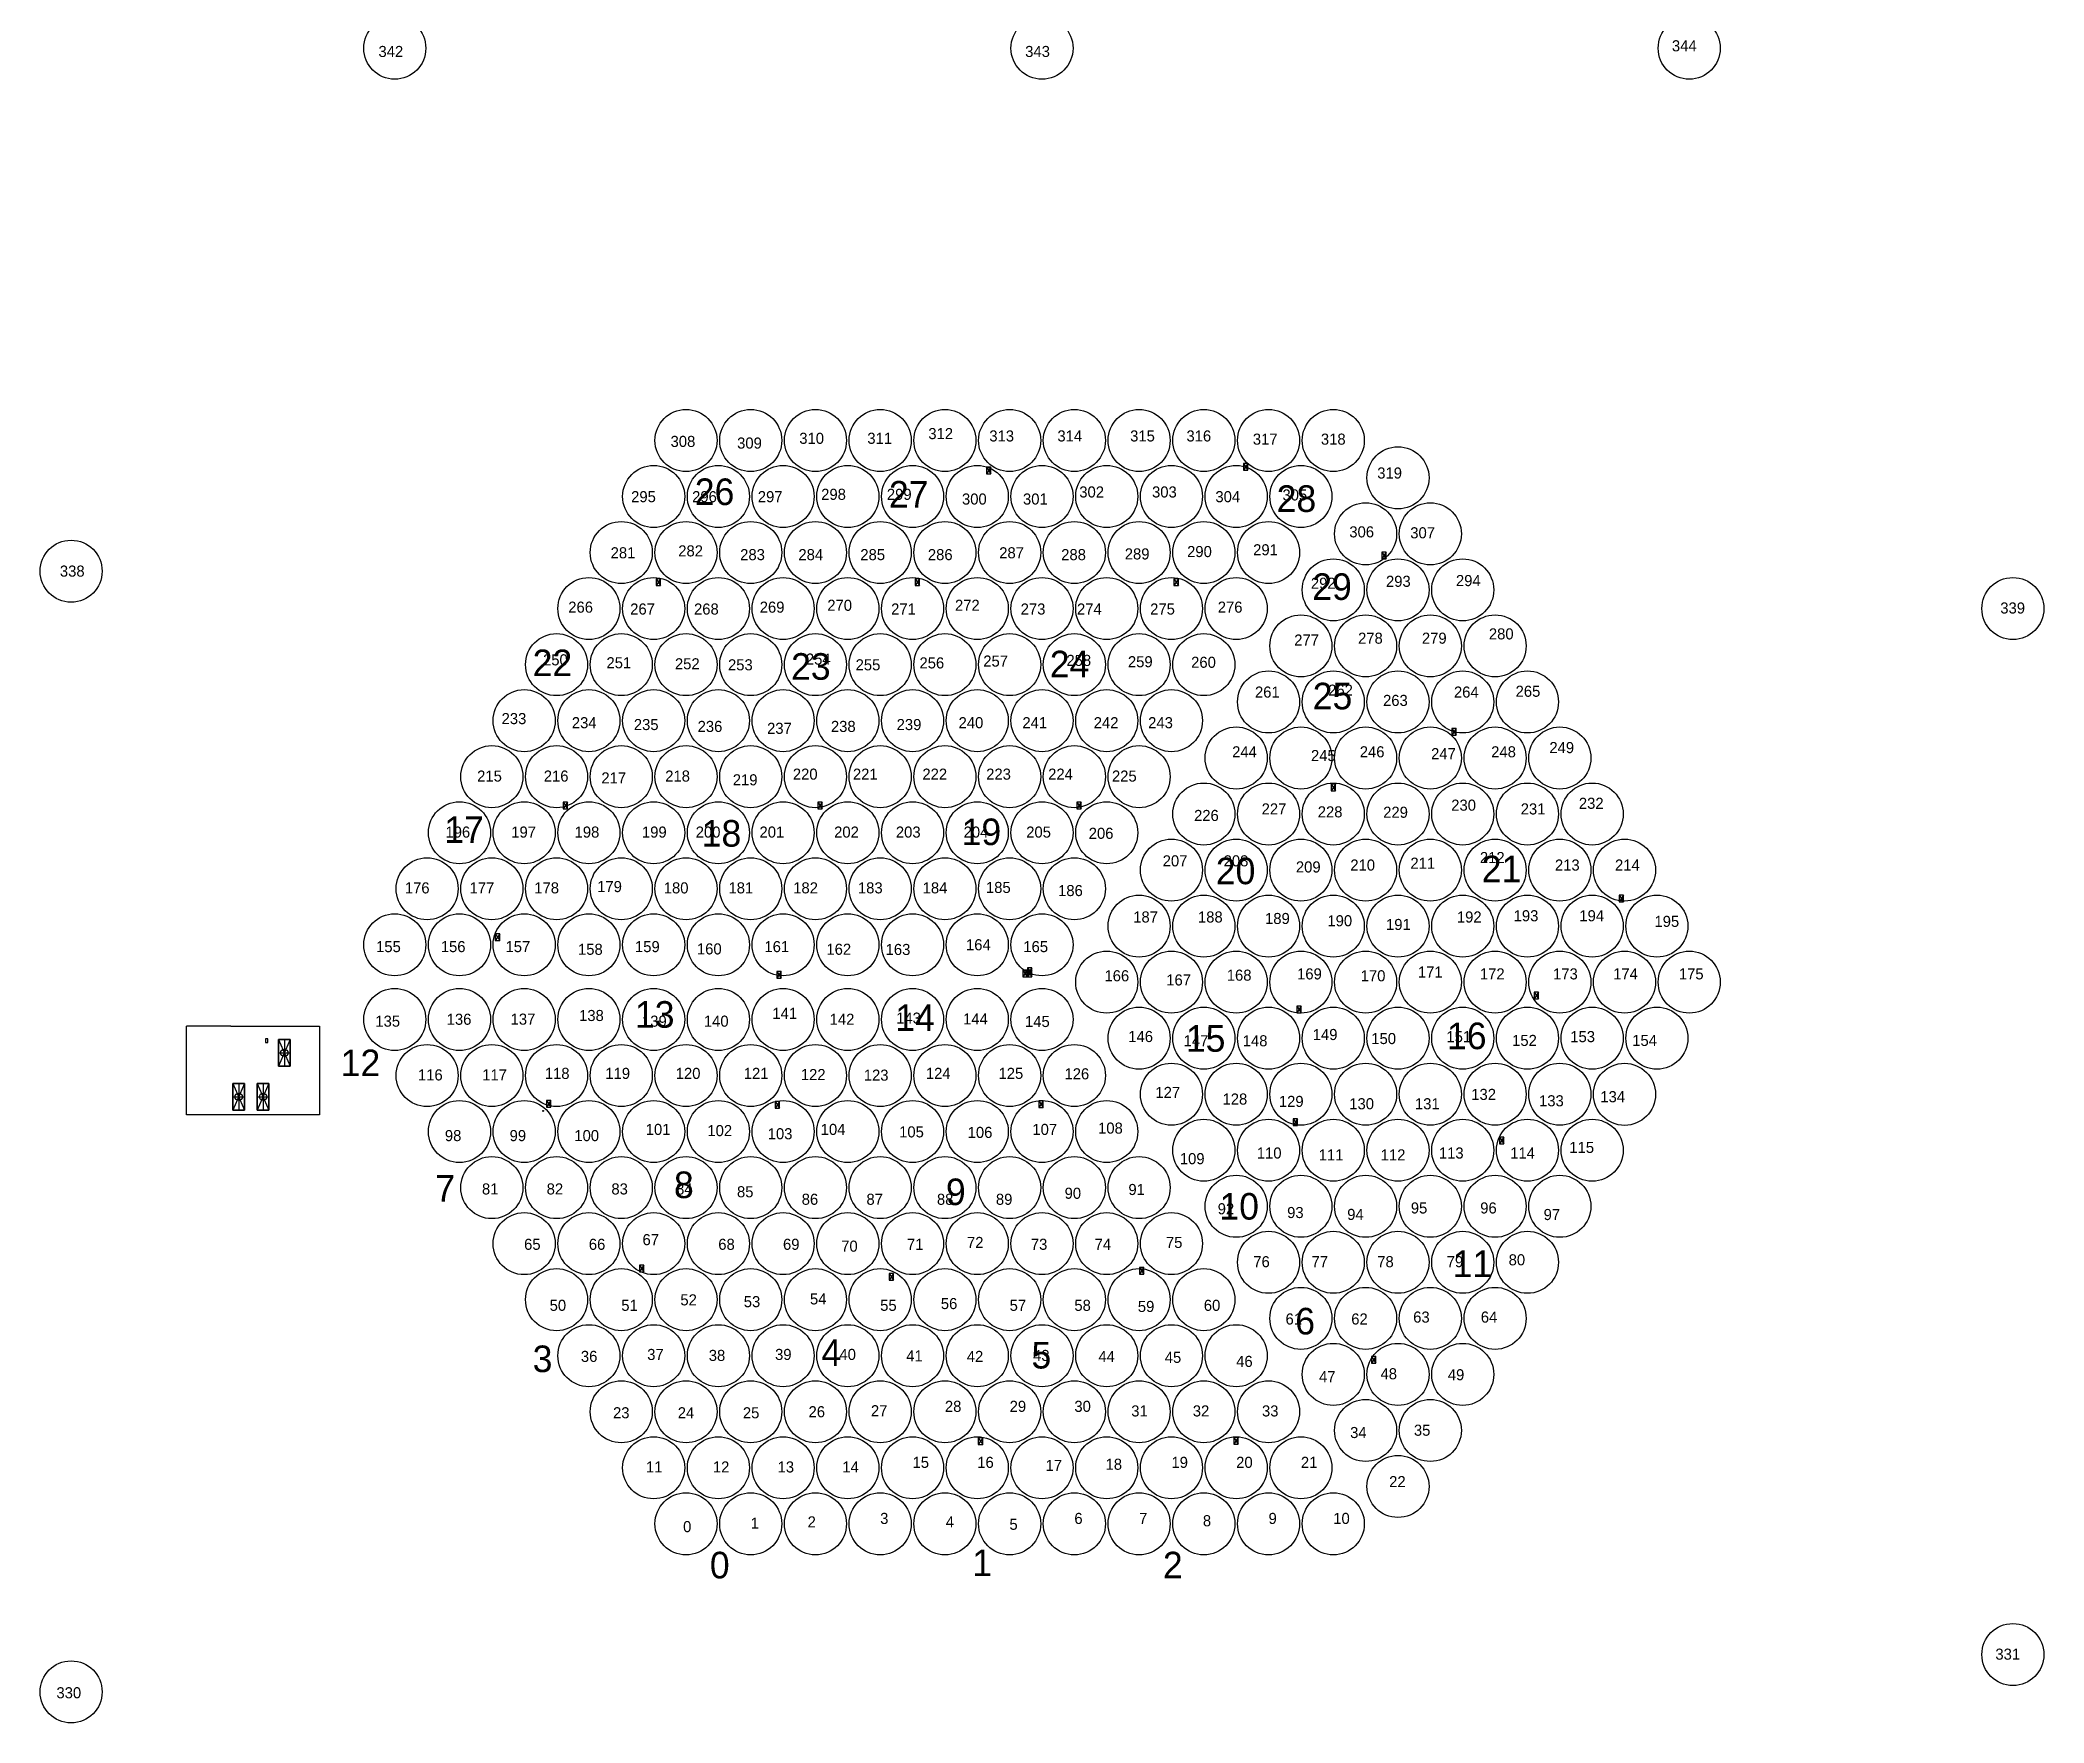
# Model space of a CAD drawing. Header units: millimetres. Extents: x 540537 to 541427, y 6600773 to 6601537.
# Drawn here: x 540755.9 to 541207.9, y 6601025.8 to 6601405.5 of the extents above; entities that cross this region are included whole.
import ezdxf

# ---------------------------------------------------------------- set-up
doc = ezdxf.new("R2010")
doc.units = ezdxf.units.MM
doc.layers.add('antNumbers', color=7, linetype='Continuous', transparency=0.6)
doc.layers.add('plinth', color=1, linetype='Continuous', transparency=0.4)
for name, color, linetype in [('ao_antennas_outriggers', 7, 'Continuous'), ('container', 6, 'Continuous'), ('n_zoneBlue', 5, 'Continuous'), ('n_zoneCyan', 4, 'Continuous'), ('n_zoneGreen', 3, 'Continuous'), ('n_zoneMagenta', 6, 'Continuous'), ('n_zoneRed', 1, 'Continuous')]:
    doc.layers.add(name, color=color, linetype=linetype)

msp = doc.modelspace()

# ---------------------------------------------------------------- texts
at = {"layer": 'antNumbers', "char_height": 2.5, "width": 16.5308, "attachment_point": 1}
for s, insert in [('{342}', (540832.23, 6601404.22)), ('{343}', (540978.11, 6601404.22)), ('{344}', (541123.99, 6601405.5)), ('{308}', (540898.12, 6601316.23)), ('{309}', (540913.13, 6601315.86)), ('{310}', (540927.15, 6601316.93)), ('{311}', (540942.5, 6601316.93)), ('{312}', (540956.26, 6601317.99)), ('{313}', (540970.02, 6601317.46)), ('{314}', (540985.37, 6601317.46)), ('{315}', (541001.78, 6601317.46)), ('{316}', (541014.48, 6601317.46)), ('{317}', (541029.46, 6601316.74)), ('{318}', (541044.81, 6601316.74)), ('{319}', (541057.52, 6601309.1)), ('{295}', (540889.22, 6601303.76)), ('{296}', (540902.98, 6601303.76)), ('{297}', (540917.8, 6601303.76)), ('{298}', (540932.09, 6601304.29)), ('{299}', (540946.91, 6601304.29)), ('{300}', (540963.85, 6601303.23)), ('{301}', (540977.61, 6601303.23)), ('{302}', (540990.31, 6601304.82)), ('{303}', (541006.72, 6601304.82)), ('{304}', (541021.01, 6601303.76)), ('{305}', (541036.14, 6601304.15)), ('{306}', (541051.22, 6601295.82)), ('{307}', (541064.97, 6601295.61)), ('{281}', (540884.6, 6601291.1)), ('{282}', (540899.85, 6601291.53)), ('{283}', (540913.82, 6601290.68)), ('{284}', (540926.95, 6601290.68)), ('{285}', (540940.92, 6601290.68)), ('{286}', (540956.16, 6601290.68)), ('{287}', (540972.25, 6601291.1)), ('{288}', (540986.23, 6601290.68)), ('{289}', (541000.57, 6601290.84)), ('{290}', (541014.63, 6601291.38)), ('{291}', (541029.53, 6601291.78)), ('{338}', (540760.37, 6601286.97)), ('{292}', (541042.55, 6601284.23)), ('{293}', (541059.49, 6601284.66)), ('{294}', (541075.27, 6601284.83)), ('{270}', (540933.47, 6601279.25)), ('{272}', (540962.27, 6601279.25)), ('{266}', (540875.04, 6601278.83)), ('{267}', (540889.01, 6601278.41)), ('{268}', (540903.41, 6601278.41)), ('{269}', (540918.23, 6601278.83)), ('{271}', (540947.87, 6601278.41)), ('{273}', (540977.09, 6601278.41)), ('{274}', (540989.79, 6601278.41)), ('{275}', (541006.3, 6601278.41)), ('{276}', (541021.55, 6601278.83)), ('{339}', (541198.06, 6601278.64)), ('{277}', (541038.79, 6601271.41)), ('{278}', (541053.19, 6601271.83)), ('{279}', (541067.59, 6601271.83)), ('{280}', (541082.7, 6601272.8)), ('{250}', (540869.35, 6601266.94)), ('{251}', (540883.66, 6601266.29)), ('{252}', (540899.1, 6601266.05)), ('{253}', (540911.07, 6601265.82)), ('{254}', (540928.64, 6601267.12)), ('{255}', (540939.86, 6601265.82)), ('{256}', (540954.26, 6601266.25)), ('{257}', (540968.65, 6601266.67)), ('{258}', (540987.41, 6601266.82)), ('{259}', (541001.28, 6601266.52)), ('{260}', (541015.54, 6601266.39)), ('{261}', (541029.94, 6601259.67)), ('{262}', (541046.45, 6601260.1)), ('{263}', (541058.83, 6601257.79)), ('{264}', (541074.82, 6601259.67)), ('{265}', (541088.73, 6601259.85)), ('{233}', (540860, 6601253.68)), ('{234}', (540875.85, 6601252.76)), ('{235}', (540889.83, 6601252.34)), ('{239}', (540949.11, 6601252.34)), ('{240}', (540963.08, 6601252.76)), ('{241}', (540977.48, 6601252.76)), ('{242}', (540993.57, 6601252.76)), ('{243}', (541005.85, 6601252.76)), ('{236}', (540904.22, 6601251.92)), ('{237}', (540919.89, 6601251.49)), ('{238}', (540934.29, 6601251.92)), ('{244}', (541024.79, 6601246.19)), ('{245}', (541042.57, 6601245.34)), ('{246}', (541053.58, 6601246.19)), ('{247}', (541069.67, 6601245.77)), ('{248}', (541083.22, 6601246.19)), ('{249}', (541096.34, 6601247.14)), ('{215}', (540854.49, 6601240.72)), ('{216}', (540869.52, 6601240.72)), ('{217}', (540882.51, 6601240.3)), ('{218}', (540896.91, 6601240.72)), ('{219}', (540912.15, 6601239.87)), ('{220}', (540925.7, 6601241.15)), ('{221}', (540939.25, 6601241.15)), ('{222}', (540954.92, 6601241.15)), ('{223}', (540969.31, 6601241.15)), ('{224}', (540983.29, 6601241.15)), ('{225}', (540997.68, 6601240.72)), ('{230}', (541074.21, 6601234.15)), ('{232}', (541103, 6601234.57)), ('{226}', (541016.2, 6601231.83)), ('{227}', (541031.44, 6601233.3)), ('{228}', (541044.1, 6601232.64)), ('{229}', (541058.86, 6601232.55)), ('{231}', (541089.88, 6601233.3)), ('{196}', (540847.34, 6601228.08)), ('{197}', (540862.18, 6601228.08)), ('{198}', (540876.47, 6601228.08)), ('{199}', (540891.66, 6601228.08)), ('{200}', (540903.79, 6601228.08)), ('{201}', (540918.18, 6601228.08)), ('{202}', (540935.01, 6601228.08)), ('{203}', (540948.94, 6601228.08)), ('{204}', (540964.22, 6601228.08)), ('{205}', (540978.34, 6601228.08)), ('{206}', (540992.44, 6601227.8)), ('{207}', (541009.12, 6601221.59)), ('{208}', (541022.87, 6601221.59)), ('{210}', (541051.45, 6601220.64)), ('{211}', (541065, 6601221.06)), ('{212}', (541080.67, 6601222.33)), ('{213}', (541097.6, 6601220.64)), ('{214}', (541111.15, 6601220.64)), ('{209}', (541039.17, 6601220.21)), ('{176}', (540838.18, 6601215.49)), ('{177}', (540852.78, 6601215.49)), ('{178}', (540867.38, 6601215.49)), ('{179}', (540881.56, 6601215.78)), ('{180}', (540896.58, 6601215.49)), ('{181}', (540911.18, 6601215.49)), ('{182}', (540925.78, 6601215.49)), ('{183}', (540940.38, 6601215.49)), ('{184}', (540954.98, 6601215.49)), ('{185}', (540969.26, 6601215.58)), ('{186}', (540985.53, 6601214.88)), ('{187}', (541002.48, 6601208.92)), ('{188}', (541017.08, 6601208.92)), ('{189}', (541032.21, 6601208.58)), ('{190}', (541046.28, 6601208.07)), ('{191}', (541059.5, 6601207.23)), ('{192}', (541075.48, 6601208.92)), ('{193}', (541088.29, 6601209.2)), ('{194}', (541103.11, 6601209.2)), ('{195}', (541120.05, 6601207.93)), ('{164}', (540964.76, 6601202.65)), ('{155}', (540831.69, 6601202.23)), ('{156}', (540846.29, 6601202.23)), ('{157}', (540860.89, 6601202.23)), ('{158}', (540877.24, 6601201.63)), ('{159}', (540890.09, 6601202.23)), ('{160}', (540904.07, 6601201.72)), ('{161}', (540919.29, 6601202.23)), ('{162}', (540933.27, 6601201.64)), ('{163}', (540946.63, 6601201.59)), ('{165}', (540977.69, 6601202.23)), ('{166}', (540995.99, 6601195.65)), ('{167}', (541009.93, 6601194.71)), ('{168}', (541023.58, 6601195.79)), ('{169}', (541039.44, 6601196.08)), ('{170}', (541053.79, 6601195.65)), ('{171}', (541066.69, 6601196.5)), ('{172}', (541080.67, 6601196.08)), ('{173}', (541097.18, 6601196.08)), ('{174}', (541110.73, 6601196.08)), ('{175}', (541125.55, 6601196.08)), ('{135}', (540831.53, 6601185.41)), ('{136}', (540847.62, 6601185.84)), ('{137}', (540862.04, 6601185.87)), ('{138}', (540877.48, 6601186.69)), ('{139}', (540891.67, 6601185.41)), ('{140}', (540905.63, 6601185.41)), ('{141}', (540921.07, 6601187.17)), ('{142}', (540934, 6601185.84)), ('{143}', (540949, 6601186.1)), ('{144}', (540964.1, 6601185.93)), ('{145}', (540978.07, 6601185.34)), ('{146}', (541001.36, 6601181.95)), ('{147}', (541013.84, 6601180.99)), ('{148}', (541027.18, 6601180.99)), ('{149}', (541042.97, 6601182.4)), ('{150}', (541056.18, 6601181.49)), ('{151}', (541073.12, 6601181.92)), ('{152}', (541087.94, 6601181.07)), ('{153}', (541101.06, 6601181.92)), ('{154}', (541115.04, 6601181.07)), ('{116}', (540841.14, 6601173.29)), ('{117}', (540855.63, 6601173.29)), ('{118}', (540869.75, 6601173.63)), ('{119}', (540883.4, 6601173.63)), ('{120}', (540899.28, 6601173.63)), ('{121}', (540914.63, 6601173.63)), ('{122}', (540927.5, 6601173.36)), ('{123}', (540941.7, 6601173.23)), ('{124}', (540955.7, 6601173.63)), ('{125}', (540972.09, 6601173.63)), ('{126}', (540986.97, 6601173.53)), ('{127}', (541007.48, 6601169.33)), ('{128}', (541022.62, 6601167.84)), ('{129}', (541035.33, 6601167.31)), ('{130}', (541051.21, 6601166.78)), ('{131}', (541066.03, 6601166.78)), ('{132}', (541078.73, 6601168.89)), ('{133}', (541094.02, 6601167.45)), ('{134}', (541107.84, 6601168.37)), ('{98}', (540847.21, 6601159.59)), ('{99}', (540861.81, 6601159.59)), ('{100}', (540876.41, 6601159.59)), ('{101}', (540892.51, 6601160.99)), ('{102}', (540906.42, 6601160.72)), ('{103}', (540920.03, 6601160.01)), ('{104}', (540931.98, 6601160.99)), ('{105}', (540949.67, 6601160.43)), ('{106}', (540965.13, 6601160.31)), ('{107}', (540979.73, 6601160.99)), ('{108}', (540994.55, 6601161.28)), ('{109}', (541012.99, 6601154.39)), ('{110}', (541030.35, 6601155.66)), ('{111}', (541044.32, 6601155.24)), ('{112}', (541058.3, 6601155.24)), ('{113}', (541071.42, 6601155.66)), ('{114}', (541087.51, 6601155.66)), ('{115}', (541100.85, 6601156.93)), ('{81}', (540855.57, 6601147.55)), ('{82}', (540870.17, 6601147.55)), ('{83}', (540884.77, 6601147.55)), ('{84}', (540899.37, 6601147.55)), ('{85}', (540913.1, 6601146.92)), ('{86}', (540927.7, 6601145.22)), ('{87}', (540942.3, 6601145.22)), ('{88}', (540958.2, 6601145.22)), ('{89}', (540971.5, 6601145.22)), ('{90}', (540987, 6601146.58)), ('{91}', (541001.39, 6601147.43)), ('{92}', (541021.53, 6601143.08)), ('{93}', (541037.19, 6601142.23)), ('{94}', (541050.74, 6601141.81)), ('{95}', (541065.09, 6601143.26)), ('{96}', (541080.75, 6601143.26)), ('{97}', (541095.05, 6601141.78)), ('{65}', (540865.08, 6601135.06)), ('{66}', (540879.68, 6601135.06)), ('{67}', (540891.79, 6601136.11)), ('{68}', (540908.88, 6601135.06)), ('{69}', (540923.48, 6601135.06)), ('{70}', (540936.61, 6601134.64)), ('{71}', (540951.43, 6601135.06)), ('{72}', (540964.98, 6601135.48)), ('{73}', (540979.38, 6601135.06)), ('{74}', (540993.77, 6601135.06)), ('{75}', (541009.86, 6601135.48)), ('{76}', (541029.57, 6601131.14)), ('{77}', (541042.7, 6601131.14)), ('{78}', (541057.52, 6601131.14)), ('{79}', (541073.19, 6601131.14)), ('{80}', (541087.16, 6601131.56)), ('{50}', (540870.84, 6601121.29)), ('{51}', (540887, 6601121.29)), ('{52}', (540900.33, 6601122.53)), ('{53}', (540914.63, 6601122.12)), ('{54}', (540929.56, 6601122.74)), ('{55}', (540945.4, 6601121.29)), ('{56}', (540959.08, 6601121.69)), ('{57}', (540974.6, 6601121.29)), ('{58}', (540989.2, 6601121.29)), ('{59}', (541003.52, 6601121.04)), ('{60}', (541018.4, 6601121.29)), ('{61}', (541036.84, 6601118.21)), ('{62}', (541051.66, 6601118.21)), ('{63}', (541065.63, 6601118.64)), ('{64}', (541080.88, 6601118.64)), ('{36}', (540877.89, 6601109.77)), ('{37}', (540892.85, 6601110.21)), ('{38}', (540906.73, 6601109.99)), ('{39}', (540921.69, 6601110.21)), ('{40}', (540936.21, 6601110.21)), ('{41}', (540951.27, 6601109.88)), ('{42}', (540964.93, 6601109.76)), ('{43}', (540979.89, 6601109.98)), ('{44}', (540994.63, 6601109.76)), ('{45}', (541009.59, 6601109.55)), ('{46}', (541025.7, 6601108.64)), ('{47}', (541044.39, 6601105.2)), ('{48}', (541058.26, 6601105.85)), ('{49}', (541073.44, 6601105.63)), ('{28}', (540960, 6601098.5)), ('{29}', (540974.6, 6601098.5)), ('{30}', (540989.2, 6601098.5)), ('{23}', (540885.14, 6601097.05)), ('{24}', (540899.74, 6601097.05)), ('{25}', (540914.43, 6601097.05)), ('{26}', (540929.24, 6601097.28)), ('{27}', (540943.31, 6601097.51)), ('{31}', (541002.03, 6601097.46)), ('{32}', (541015.91, 6601097.46)), ('{33}', (541031.52, 6601097.46)), ('{34}', (541051.4, 6601092.59)), ('{35}', (541065.79, 6601093.11)), ('{12}', (540907.66, 6601084.82)), ('{13}', (540922.26, 6601084.82)), ('{15}', (540952.7, 6601085.86)), ('{16}', (540967.3, 6601085.86)), ('{17}', (540982.69, 6601085.16)), ('{18}', (540996.24, 6601085.43)), ('{19}', (541011.1, 6601085.86)), ('{20}', (541025.7, 6601085.86)), ('{21}', (541040.3, 6601085.86)), ('{11}', (540892.56, 6601084.82)), ('{14}', (540936.86, 6601084.82)), ('{22}', (541060.21, 6601081.51)), ('{0}', (540900.95, 6601071.36)), ('{1}', (540916.2, 6601072.15)), ('{2}', (540929.03, 6601072.42)), ('{3}', (540945.4, 6601073.21)), ('{4}', (540960.19, 6601072.42)), ('{5}', (540974.56, 6601071.88)), ('{6}', (540989.2, 6601073.21)), ('{7}', (541003.8, 6601073.21)), ('{8}', (541018.19, 6601072.69)), ('{9}', (541033, 6601073.21)), ('{10}', (541047.6, 6601073.21)), ('{331}', (541196.95, 6601042.58)), ('{330}', (540759.59, 6601033.87))]:
    msp.add_mtext(s, dxfattribs=dict(at, insert=insert))
at = {"layer": 'n_zoneBlue', "char_height": 6, "width": 8, "attachment_point": 1}
for s, insert in [('{18}', (540905.14, 6601229.54)), ('{20}', (541021.11, 6601221.06)), ('{8}', (540898.88, 6601150.23)), ('{10}', (541021.92, 6601145.38))]:
    msp.add_mtext(s, dxfattribs=dict(at, insert=insert))
at = {"layer": 'n_zoneCyan', "char_height": 6, "width": 8, "attachment_point": 1}
for s, insert in [('{28}', (541034.83, 6601305.07)), ('{17}', (540847.08, 6601230.37)), ('{19}', (540963.78, 6601229.89)), ('{21}', (541081.09, 6601221.51)), ('{7}', (540845.05, 6601149.42)), ('{9}', (540960.23, 6601148.65)), ('{11}', (541074.53, 6601132.42)), ('{0}', (540906.98, 6601064.43)), ('{2}', (541009.17, 6601064.43))]:
    msp.add_mtext(s, dxfattribs=dict(at, insert=insert))
at = {"layer": 'n_zoneGreen', "char_height": 6, "width": 8, "attachment_point": 1}
for s, insert in [('{27}', (540947.37, 6601306.05)), ('{29}', (541042.86, 6601285.21)), ('{22}', (540867.01, 6601268.01)), ('{14}', (540948.8, 6601187.93)), ('{16}', (541073.25, 6601183.84)), ('{12}', (540823.71, 6601177.75)), ('{3}', (540867.01, 6601110.97)), ('{1}', (540966.17, 6601064.94))]:
    msp.add_mtext(s, dxfattribs=dict(at, insert=insert))
at = {"layer": 'n_zoneMagenta', "char_height": 6, "width": 8, "attachment_point": 1}
for s, insert in [('{23}', (540925.29, 6601267.2)), ('{25}', (541042.96, 6601260.52)), ('{4}', (540932.16, 6601112.38))]:
    msp.add_mtext(s, dxfattribs=dict(at, insert=insert))
at = {"layer": 'n_zoneMagenta', "color": 6, "insert": (541039.02, 6601119.47), "char_height": 6, "width": 8, "attachment_point": 1}
msp.add_mtext('{6}', dxfattribs=at)
at = {"layer": 'n_zoneRed', "char_height": 6, "width": 8, "attachment_point": 1}
for s, insert in [('{26}', (540903.58, 6601306.62)), ('{24}', (540983.65, 6601267.74)), ('{13}', (540890.08, 6601188.68)), ('{15}', (541014.35, 6601183.26)), ('{5}', (540979.52, 6601111.78))]:
    msp.add_mtext(s, dxfattribs=dict(at, insert=insert))

# ---------------------------------------------------------------- blocks, each defined once
blk = doc.blocks.new('containerWithSites')
at = {"layer": 'container'}
for p, q in [((547161.12, 6600642.03), (547163.72, 6600642.03)), ((547162.42, 6600645.03), (547162.42, 6600639.03))]:
    blk.add_line(p, q, dxfattribs=at)
blk.add_lwpolyline([(547163.72, 6600639.03), (547163.72, 6600645.03), (547161.12, 6600645.03), (547161.12, 6600639.03)], close=True, dxfattribs=at)
blk.add_circle((547162.42, 6600642.03), 0.822, dxfattribs=at)

# ---------------------------------------------------------------- linework, layer by layer
at = {"layer": 'ao_antennas_outriggers'}
for centre in [(540835.9, 6601403.7), (540981.9, 6601403.7), (541127.9, 6601403.7), (540762.9, 6601285.69), (541200.9, 6601277.26), (541200.9, 6601041.24), (540762.9, 6601032.81)]:
    msp.add_circle(centre, 7, dxfattribs=at)
at = {"layer": 'container'}
for p, q in [((540798.9, 6601183), (540788.9, 6601183)), ((540788.9, 6601163), (540788.9, 6601183)), ((540807.3, 6601180.14), (540806.77, 6601180.15)), ((540806.77, 6601180.15), (540806.77, 6601179.34)), ((540807.3, 6601179.34), (540807.3, 6601180.14)), ((540812.3, 6601180), (540809.7, 6601174)), ((540809.7, 6601180), (540812.3, 6601174)), ((540806.77, 6601179.34), (540807.3, 6601179.34)), ((540798.9, 6601163), (540788.9, 6601163))]:
    msp.add_line(p, q, dxfattribs=at)
at = {"layer": 'container', "color": 5}
for p, q in [((540802, 6601170.1), (540799.4, 6601164.1)), ((540799.4, 6601170.1), (540802, 6601164.1)), ((540807.5, 6601170.1), (540804.9, 6601164.1)), ((540804.9, 6601170.1), (540807.5, 6601164.1))]:
    msp.add_line(p, q, dxfattribs=at)
at = {"layer": 'container'}
msp.add_lwpolyline([(540798.9, 6601183), (540818.9, 6601183), (540818.9, 6601163), (540798.9, 6601163)], dxfattribs=at)
msp.add_lwpolyline([(540809.7, 6601174), (540809.7, 6601180), (540812.3, 6601180), (540812.3, 6601174)], close=True, dxfattribs=at)
at = {"layer": 'container', "color": 5}
for points in [[(540799.4, 6601164.1), (540799.4, 6601170.1), (540802, 6601170.1), (540802, 6601164.1)], [(540804.9, 6601164.1), (540804.9, 6601170.1), (540807.5, 6601170.1), (540807.5, 6601164.1)]]:
    msp.add_lwpolyline(points, close=True, dxfattribs=at)
at = {"layer": 'n_zoneBlue'}
for centre, radius in [((541033, 6601256.19), 7), ((540908.9, 6601251.97), 7), ((540923.5, 6601251.97), 7), ((540938.1, 6601251.97), 7), ((540952.7, 6601251.97), 7), ((541025.7, 6601243.54), 7), ((541040.3, 6601243.54), 7), ((541054.9, 6601243.54), 7), ((541069.5, 6601243.54), 7), ((540916.2, 6601239.33), 7), ((540930.8, 6601239.33), 7), ((540945.4, 6601239.33), 7), ((540960, 6601239.33), 7), ((541033, 6601230.9), 7), ((541047.6, 6601230.9), 7), ((541062.2, 6601230.9), 7), ((540908.9, 6601226.68), 7), ((540923.5, 6601226.68), 7), ((540938.1, 6601226.68), 7), ((540952.7, 6601226.68), 7), ((541025.7, 6601218.25), 7), ((541040.3, 6601218.25), 7), ((541054.9, 6601218.25), 7), ((541069.5, 6601218.25), 7), ((540901.6, 6601171.89), 7), ((540916.2, 6601171.89), 7), ((540930.8, 6601171.89), 7), ((540945.4, 6601171.89), 7), ((541011.1, 6601167.68), 7), ((541025.7, 6601167.68), 7), ((541040.3, 6601167.68), 7), ((541054.9, 6601167.68), 7), ((540894.3, 6601159.25), 7), ((540908.9, 6601159.25), 7), ((540923.5, 6601159.25), 7), ((540938.1, 6601159.25), 7), ((540869.35, 6601163.91), 0.1), ((541018.4, 6601155.03), 7), ((541033, 6601155.03), 7), ((541047.6, 6601155.03), 7), ((541062.2, 6601155.03), 7), ((540901.6, 6601146.6), 7), ((540916.2, 6601146.6), 7), ((540930.8, 6601146.6), 7), ((540945.4, 6601146.6), 7), ((541025.7, 6601142.39), 7), ((541040.3, 6601142.39), 7), ((541054.9, 6601142.39), 7)]:
    msp.add_circle(centre, radius, dxfattribs=at)
at = {"layer": 'n_zoneCyan'}
for centre in [(541003.8, 6601315.19), (541018.4, 6601315.19), (541033, 6601315.19), (541047.6, 6601315.19), (541025.7, 6601302.55), (541040.3, 6601302.55), (540865.1, 6601251.97), (540879.7, 6601251.97), (540894.3, 6601251.97), (540967.3, 6601251.97), (540981.9, 6601251.97), (540996.5, 6601251.97), (541011.1, 6601251.97), (540857.8, 6601239.33), (540872.4, 6601239.33), (540887, 6601239.33), (540901.6, 6601239.33), (540974.6, 6601239.33), (540989.2, 6601239.33), (541003.8, 6601239.33), (541018.4, 6601230.9), (541091.4, 6601230.9), (541106, 6601230.9), (540850.5, 6601226.68), (540865.1, 6601226.68), (540879.7, 6601226.68), (540894.3, 6601226.68), (540967.3, 6601226.68), (540981.9, 6601226.68), (540996.5, 6601226.68), (541011.1, 6601218.25), (541084.1, 6601218.25), (541113.3, 6601218.25), (541120.6, 6601205.61), (541127.9, 6601192.97), (540865.1, 6601184.54), (540879.7, 6601184.54), (540843.2, 6601171.89), (540857.8, 6601171.89), (540872.4, 6601171.89), (540887, 6601171.89), (540960, 6601171.89), (540974.6, 6601171.89), (540989.2, 6601171.89), (541069.5, 6601167.68), (541084.1, 6601167.68), (541098.7, 6601167.68), (541113.3, 6601167.65), (540850.5, 6601159.25), (540865.1, 6601159.25), (540879.7, 6601159.25), (540952.7, 6601159.25), (540967.3, 6601159.25), (540981.9, 6601159.25), (540996.5, 6601159.25), (541076.8, 6601155.03), (541091.4, 6601155.03), (541106, 6601155.03), (540857.8, 6601146.6), (540872.4, 6601146.6), (540887, 6601146.6), (540960, 6601146.6), (540974.6, 6601146.6), (540989.2, 6601146.6), (541003.8, 6601146.6), (541069.5, 6601142.39), (541084.1, 6601142.39), (541098.7, 6601142.39), (541076.8, 6601129.75), (541091.4, 6601129.75), (540923.5, 6601108.67), (540887, 6601096.03), (540901.6, 6601096.03), (540916.2, 6601096.03), (540930.8, 6601096.03), (541003.8, 6601096.03), (541018.4, 6601096.03), (541033, 6601096.03), (540894.3, 6601083.38), (540908.9, 6601083.38), (540923.5, 6601083.38), (540938.1, 6601083.38), (541011.1, 6601083.38), (541025.7, 6601083.38), (541040.3, 6601083.38), (540901.6, 6601070.74), (540916.2, 6601070.74), (540930.8, 6601070.74), (541003.8, 6601070.74), (541018.4, 6601070.74), (541033, 6601070.74), (541047.6, 6601070.74)]:
    msp.add_circle(centre, 7, dxfattribs=at)
at = {"layer": 'n_zoneGreen'}
for centre in [(540945.4, 6601315.19), (540960, 6601315.19), (540974.6, 6601315.19), (540989.2, 6601315.19), (541062.2, 6601306.76), (540894.3, 6601302.55), (540952.7, 6601302.55), (540967.3, 6601302.55), (540981.9, 6601302.55), (541054.9, 6601294.12), (541069.5, 6601294.12), (540887, 6601289.9), (540901.6, 6601289.9), (540916.2, 6601289.9), (541047.6, 6601281.47), (541062.2, 6601281.47), (541076.8, 6601281.47), (540879.7, 6601277.26), (540894.3, 6601277.26), (540908.9, 6601277.26), (540923.5, 6601277.26), (541040.3, 6601268.83), (540872.4, 6601264.61), (540887, 6601264.61), (540901.6, 6601264.61), (540916.2, 6601264.61), (541098.7, 6601218.25), (540843.2, 6601214.04), (540857.8, 6601214.04), (540872.4, 6601214.04), (540887, 6601214.04), (540960, 6601214.04), (540974.6, 6601214.04), (540989.2, 6601214.04), (541003.8, 6601205.61), (541076.8, 6601205.61), (541091.4, 6601205.61), (541106, 6601205.61), (540835.9, 6601201.4), (540850.5, 6601201.4), (540865.1, 6601201.4), (540879.7, 6601201.4), (540952.7, 6601201.4), (540967.3, 6601201.4), (540981.9, 6601201.4), (540996.5, 6601192.97), (541069.5, 6601192.97), (541084.1, 6601192.97), (541098.7, 6601192.97), (541113.3, 6601192.97), (540835.9, 6601184.54), (540850.5, 6601184.54), (540952.7, 6601184.54), (540967.3, 6601184.54), (540981.9, 6601184.54), (541003.8, 6601180.32), (541076.8, 6601180.32), (541091.4, 6601180.32), (541106, 6601180.32), (541120.6, 6601180.32), (540865.1, 6601133.96), (540879.7, 6601133.96), (540894.3, 6601133.96), (540908.9, 6601133.96), (540872.4, 6601121.32), (540887, 6601121.32), (540901.6, 6601121.32), (540916.2, 6601121.32), (540879.7, 6601108.67), (540894.3, 6601108.67), (540908.9, 6601108.67), (540945.4, 6601096.03), (540960, 6601096.03), (540974.6, 6601096.03), (540989.2, 6601096.03), (540952.7, 6601083.38), (540967.3, 6601083.38), (540981.9, 6601083.38), (540996.5, 6601083.38), (540945.4, 6601070.74), (540960, 6601070.74), (540974.6, 6601070.74), (540989.2, 6601070.74)]:
    msp.add_circle(centre, 7, dxfattribs=at)
at = {"layer": 'n_zoneMagenta'}
for centre in [(540930.8, 6601289.9), (540945.4, 6601289.9), (540960, 6601289.9), (540974.6, 6601289.9), (540938.1, 6601277.26), (540952.7, 6601277.26), (540967.3, 6601277.26), (540981.9, 6601277.26), (541054.9, 6601268.83), (541069.5, 6601268.83), (541084.1, 6601268.83), (540930.8, 6601264.61), (540945.4, 6601264.61), (540960, 6601264.61), (540974.6, 6601264.61), (541047.6, 6601256.19), (541062.2, 6601256.19), (541076.8, 6601256.19), (541091.4, 6601256.19), (541084.1, 6601243.54), (541098.7, 6601243.54), (541076.8, 6601230.9), (540923.5, 6601133.96), (540938.1, 6601133.96), (540952.7, 6601133.96), (540967.3, 6601133.96), (541047.6, 6601129.75), (541062.2, 6601129.75), (540930.8, 6601121.32), (540945.4, 6601121.32), (540960, 6601121.32), (540974.6, 6601121.32), (541040.3, 6601117.1), (541054.9, 6601117.1), (541069.5, 6601117.1), (541084.1, 6601117.1), (540938.1, 6601108.67), (540952.7, 6601108.67), (540967.3, 6601108.67), (541047.6, 6601104.46), (541062.2, 6601104.46), (541076.8, 6601104.46), (541054.9, 6601091.81), (541069.5, 6601091.81), (541062.2, 6601079.17)]:
    msp.add_circle(centre, 7, dxfattribs=at)
at = {"layer": 'n_zoneRed'}
for centre in [(540901.6, 6601315.19), (540916.2, 6601315.19), (540930.8, 6601315.19), (540908.9, 6601302.55), (540923.5, 6601302.55), (540938.1, 6601302.55), (540996.5, 6601302.55), (541011.1, 6601302.55), (540989.2, 6601289.9), (541003.8, 6601289.9), (541018.4, 6601289.9), (541033, 6601289.9), (540996.5, 6601277.26), (541011.1, 6601277.26), (541025.7, 6601277.26), (540989.2, 6601264.61), (541003.8, 6601264.61), (541018.4, 6601264.61), (540901.6, 6601214.04), (540916.2, 6601214.04), (540930.8, 6601214.04), (540945.4, 6601214.04), (541018.4, 6601205.61), (541033, 6601205.61), (541047.6, 6601205.61), (541062.2, 6601205.61), (540894.3, 6601201.4), (540908.9, 6601201.4), (540923.5, 6601201.4), (540938.1, 6601201.4), (541011.1, 6601192.97), (541025.7, 6601192.97), (541040.3, 6601192.97), (541054.9, 6601192.97), (540894.3, 6601184.54), (540908.9, 6601184.54), (540923.5, 6601184.54), (540938.1, 6601184.54), (541018.4, 6601180.32), (541033, 6601180.32), (541047.6, 6601180.32), (541062.2, 6601180.32), (540981.9, 6601133.96), (540996.5, 6601133.96), (541011.1, 6601133.96), (541033, 6601129.75), (540989.2, 6601121.32), (541003.8, 6601121.32), (541018.4, 6601121.32), (540981.9, 6601108.67), (540996.5, 6601108.67), (541011.1, 6601108.67), (541025.7, 6601108.67)]:
    msp.add_circle(centre, 7, dxfattribs=at)
at = {"layer": 'plinth'}
for p, q in [((540969.38, 6601309.16), (540969.38, 6601307.66)), ((540970.38, 6601309.16), (540969.38, 6601309.16)), ((540969.38, 6601309.16), (540970.38, 6601307.66)), ((540970.38, 6601309.16), (540969.38, 6601307.66)), ((540969.38, 6601307.66), (540970.38, 6601307.66)), ((540970.38, 6601307.66), (540970.38, 6601309.16)), ((541027.36, 6601309.96), (541027.36, 6601308.46)), ((541028.36, 6601309.96), (541027.36, 6601309.96)), ((541027.36, 6601309.96), (541028.36, 6601308.46)), ((541028.36, 6601309.96), (541027.36, 6601308.46)), ((541027.36, 6601308.46), (541028.36, 6601308.46)), ((541028.36, 6601308.46), (541028.36, 6601309.96)), ((541058.55, 6601289.96), (541058.55, 6601288.46)), ((541059.55, 6601289.96), (541058.55, 6601289.96)), ((541058.55, 6601289.96), (541059.55, 6601288.46)), ((541059.55, 6601289.96), (541058.55, 6601288.46)), ((541058.55, 6601288.46), (541059.55, 6601288.46)), ((541059.55, 6601288.46), (541059.55, 6601289.96)), ((540894.87, 6601283.98), (540894.87, 6601282.48)), ((540895.87, 6601283.98), (540894.87, 6601283.98)), ((540894.87, 6601283.98), (540895.87, 6601282.48)), ((540895.87, 6601283.98), (540894.87, 6601282.48)), ((540895.87, 6601282.48), (540895.87, 6601283.98)), ((540953.27, 6601283.98), (540953.27, 6601282.48)), ((540954.27, 6601283.98), (540953.27, 6601283.98)), ((540953.27, 6601283.98), (540954.27, 6601282.48)), ((540954.27, 6601283.98), (540953.27, 6601282.48)), ((540954.27, 6601282.48), (540954.27, 6601283.98)), ((541011.67, 6601283.98), (541011.67, 6601282.48)), ((541012.67, 6601283.98), (541011.67, 6601283.98)), ((541011.67, 6601283.98), (541012.67, 6601282.48)), ((541012.67, 6601283.98), (541011.67, 6601282.48)), ((541012.67, 6601282.48), (541012.67, 6601283.98)), ((540894.87, 6601282.48), (540895.87, 6601282.48)), ((540953.27, 6601282.48), (540954.27, 6601282.48)), ((541011.67, 6601282.48), (541012.67, 6601282.48)), ((541074.34, 6601250.22), (541074.34, 6601248.72)), ((541075.34, 6601250.22), (541074.34, 6601250.22)), ((541074.34, 6601250.22), (541075.34, 6601248.72)), ((541075.34, 6601250.22), (541074.34, 6601248.72)), ((541074.34, 6601248.72), (541075.34, 6601248.72)), ((541075.34, 6601248.72), (541075.34, 6601250.22)), ((541047.1, 6601237.64), (541047.1, 6601236.14)), ((541048.1, 6601237.64), (541047.1, 6601237.64)), ((541047.1, 6601237.64), (541048.1, 6601236.14)), ((541048.1, 6601237.64), (541047.1, 6601236.14)), ((541047.1, 6601236.14), (541048.1, 6601236.14)), ((541048.1, 6601236.14), (541048.1, 6601237.64)), ((540873.89, 6601233.6), (540873.89, 6601232.1)), ((540874.89, 6601233.6), (540873.89, 6601233.6)), ((540873.89, 6601233.6), (540874.89, 6601232.1)), ((540874.89, 6601233.6), (540873.89, 6601232.1)), ((540873.89, 6601232.1), (540874.89, 6601232.1)), ((540874.89, 6601232.1), (540874.89, 6601233.6)), ((540931.34, 6601233.59), (540931.34, 6601232.09)), ((540932.34, 6601233.59), (540931.34, 6601233.59)), ((540931.34, 6601233.59), (540932.34, 6601232.09)), ((540932.34, 6601233.59), (540931.34, 6601232.09)), ((540931.34, 6601232.09), (540932.34, 6601232.09)), ((540932.34, 6601232.09), (540932.34, 6601233.59)), ((540989.74, 6601233.59), (540989.74, 6601232.09)), ((540990.74, 6601233.59), (540989.74, 6601233.59)), ((540989.74, 6601233.59), (540990.74, 6601232.09)), ((540990.74, 6601233.59), (540989.74, 6601232.09)), ((540989.74, 6601232.09), (540990.74, 6601232.09)), ((540990.74, 6601232.09), (540990.74, 6601233.59)), ((541112.08, 6601212.58), (541112.08, 6601211.08)), ((541113.08, 6601212.58), (541112.08, 6601212.58)), ((541112.08, 6601212.58), (541113.08, 6601211.08)), ((541113.08, 6601212.58), (541112.08, 6601211.08)), ((541113.08, 6601211.08), (541113.08, 6601212.58)), ((541112.08, 6601211.08), (541113.08, 6601211.08)), ((540858.59, 6601203.85), (540858.59, 6601202.35)), ((540859.59, 6601203.85), (540858.59, 6601203.85)), ((540858.59, 6601203.85), (540859.59, 6601202.35)), ((540859.59, 6601203.85), (540858.59, 6601202.35)), ((540859.59, 6601202.35), (540859.59, 6601203.85)), ((540858.59, 6601202.35), (540859.59, 6601202.35)), ((540922.07, 6601195.33), (540922.07, 6601193.83)), ((540923.07, 6601195.33), (540922.07, 6601195.33)), ((540922.07, 6601195.33), (540923.07, 6601193.83)), ((540923.07, 6601195.33), (540922.07, 6601193.83)), ((540922.07, 6601193.83), (540923.07, 6601193.83)), ((540923.07, 6601193.83), (540923.07, 6601195.33)), ((540977.54, 6601195.68), (540977.54, 6601194.18)), ((540978.54, 6601195.68), (540977.54, 6601195.68)), ((540977.54, 6601195.68), (540978.54, 6601194.18)), ((540978.54, 6601195.68), (540977.54, 6601194.18)), ((540977.54, 6601194.18), (540978.54, 6601194.18)), ((540978.54, 6601194.18), (540978.54, 6601195.68)), ((541092.93, 6601190.67), (541092.93, 6601189.17)), ((541093.93, 6601190.67), (541092.93, 6601190.67)), ((541092.93, 6601190.67), (541093.93, 6601189.17)), ((541093.93, 6601190.67), (541092.93, 6601189.17)), ((541092.93, 6601189.17), (541093.93, 6601189.17)), ((541093.93, 6601189.17), (541093.93, 6601190.67)), ((541039.35, 6601187.55), (541039.35, 6601186.05)), ((541040.35, 6601187.55), (541039.35, 6601187.55)), ((541039.35, 6601187.55), (541040.35, 6601186.05)), ((541040.35, 6601187.55), (541039.35, 6601186.05)), ((541039.35, 6601186.05), (541040.35, 6601186.05)), ((541040.35, 6601186.05), (541040.35, 6601187.55)), ((540870.14, 6601166.23), (540870.14, 6601164.73)), ((540871.14, 6601166.23), (540870.14, 6601166.23)), ((540870.14, 6601166.23), (540871.14, 6601164.73)), ((540871.14, 6601166.23), (540870.14, 6601164.73)), ((540871.14, 6601164.73), (540871.14, 6601166.23)), ((540870.14, 6601164.73), (540871.14, 6601164.73)), ((540921.71, 6601166.05), (540921.71, 6601164.55)), ((540922.71, 6601166.05), (540921.71, 6601166.05)), ((540921.71, 6601166.05), (540922.71, 6601164.55)), ((540922.71, 6601166.05), (540921.71, 6601164.55)), ((540921.71, 6601164.55), (540922.71, 6601164.55)), ((540922.71, 6601164.55), (540922.71, 6601166.05)), ((540981.17, 6601166.17), (540981.17, 6601164.67)), ((540982.17, 6601166.17), (540981.17, 6601166.17)), ((540981.17, 6601166.17), (540982.17, 6601164.67)), ((540982.17, 6601166.17), (540981.17, 6601164.67)), ((540981.17, 6601164.67), (540982.17, 6601164.67)), ((540982.17, 6601164.67), (540982.17, 6601166.17)), ((541038.53, 6601162.1), (541038.53, 6601160.6)), ((541039.53, 6601162.1), (541038.53, 6601162.1)), ((541038.53, 6601162.1), (541039.53, 6601160.6)), ((541039.53, 6601162.1), (541038.53, 6601160.6)), ((541039.53, 6601160.6), (541039.53, 6601162.1)), ((541038.53, 6601160.6), (541039.53, 6601160.6)), ((541085.11, 6601157.95), (541085.11, 6601156.45)), ((541086.11, 6601157.95), (541085.11, 6601157.95)), ((541085.11, 6601157.95), (541086.11, 6601156.45)), ((541086.11, 6601157.95), (541085.11, 6601156.45)), ((541086.11, 6601156.45), (541086.11, 6601157.95)), ((541085.11, 6601156.45), (541086.11, 6601156.45)), ((540891.12, 6601129.09), (540891.12, 6601127.59)), ((540892.12, 6601129.09), (540891.12, 6601129.09)), ((540891.12, 6601129.09), (540892.12, 6601127.59)), ((540892.12, 6601129.09), (540891.12, 6601127.59)), ((540891.12, 6601127.59), (540892.12, 6601127.59)), ((540891.12, 6601127.59), (540891.24, 6601127.59)), ((540892.12, 6601127.59), (540891.83, 6601127.59)), ((540892.12, 6601127.59), (540892.12, 6601129.09)), ((540892.12, 6601127.59), (540892.12, 6601127.59)), ((540947.41, 6601127.25), (540947.41, 6601125.75)), ((540948.41, 6601127.25), (540947.41, 6601127.25)), ((540947.41, 6601127.25), (540948.41, 6601125.75)), ((540948.41, 6601127.25), (540947.41, 6601125.75)), ((540947.41, 6601127.25), (540947.41, 6601125.75)), ((540948.41, 6601127.25), (540947.41, 6601127.25)), ((540947.41, 6601127.25), (540948.41, 6601125.75)), ((540948.41, 6601127.25), (540947.41, 6601125.75)), ((540947.41, 6601125.75), (540948.41, 6601125.75)), ((540947.41, 6601125.75), (540948.41, 6601125.75)), ((540948.41, 6601125.75), (540948.41, 6601127.25)), ((540948.41, 6601125.75), (540948.41, 6601127.25)), ((541003.88, 6601128.57), (541003.88, 6601127.07)), ((541004.88, 6601128.57), (541003.88, 6601128.57)), ((541003.88, 6601128.57), (541004.88, 6601127.07)), ((541004.88, 6601128.57), (541003.88, 6601127.07)), ((541003.88, 6601128.57), (541003.88, 6601127.07)), ((541004.88, 6601128.57), (541003.88, 6601128.57)), ((541003.88, 6601128.57), (541004.88, 6601127.07)), ((541004.88, 6601128.57), (541003.88, 6601127.07)), ((541003.88, 6601127.07), (541004.88, 6601127.07)), ((541003.88, 6601127.07), (541004.88, 6601127.07)), ((541004.88, 6601127.07), (541004.88, 6601128.57)), ((541004.88, 6601127.07), (541004.88, 6601128.57)), ((541056.2, 6601108.46), (541056.2, 6601106.96)), ((541057.2, 6601108.46), (541056.2, 6601108.46)), ((541056.2, 6601108.46), (541057.2, 6601106.96)), ((541057.2, 6601108.46), (541056.2, 6601106.96)), ((541056.2, 6601108.46), (541056.2, 6601106.96)), ((541057.2, 6601108.46), (541056.2, 6601108.46)), ((541056.2, 6601108.46), (541057.2, 6601106.96)), ((541057.2, 6601108.46), (541056.2, 6601106.96)), ((541057.2, 6601106.96), (541057.2, 6601108.46)), ((541057.2, 6601106.96), (541057.2, 6601108.46)), ((541056.2, 6601106.96), (541057.2, 6601106.96)), ((541056.2, 6601106.96), (541057.2, 6601106.96)), ((540967.52, 6601090.14), (540967.52, 6601088.64)), ((540968.52, 6601090.14), (540967.52, 6601090.14)), ((540967.52, 6601090.14), (540968.52, 6601088.64)), ((540968.52, 6601090.14), (540967.52, 6601088.64)), ((540967.52, 6601090.14), (540967.52, 6601088.64)), ((540968.52, 6601090.14), (540967.52, 6601090.14)), ((540967.52, 6601090.14), (540968.52, 6601088.64)), ((540968.52, 6601090.14), (540967.52, 6601088.64)), ((540968.52, 6601088.64), (540968.52, 6601090.14)), ((540968.52, 6601088.64), (540968.52, 6601090.14)), ((541025.17, 6601090.23), (541025.17, 6601088.73)), ((541026.17, 6601090.23), (541025.17, 6601090.23)), ((541025.17, 6601090.23), (541026.17, 6601088.73)), ((541026.17, 6601090.23), (541025.17, 6601088.73)), ((541025.17, 6601090.23), (541025.17, 6601088.73)), ((541026.17, 6601090.23), (541025.17, 6601090.23)), ((541025.17, 6601090.23), (541026.17, 6601088.73)), ((541026.17, 6601090.23), (541025.17, 6601088.73)), ((541026.17, 6601088.73), (541026.17, 6601090.23)), ((541026.17, 6601088.73), (541026.17, 6601090.23)), ((540967.52, 6601088.64), (540968.52, 6601088.64)), ((540967.52, 6601088.64), (540968.52, 6601088.64)), ((541025.17, 6601088.73), (541026.17, 6601088.73)), ((541025.17, 6601088.73), (541026.17, 6601088.73))]:
    msp.add_line(p, q, dxfattribs=at)
at = {"layer": 'plinth', "color": 8}
for p, q in [((540978.62, 6601196.22), (540978.62, 6601194.72)), ((540979.62, 6601196.22), (540978.62, 6601196.22)), ((540978.62, 6601196.22), (540979.62, 6601194.72)), ((540979.62, 6601196.22), (540978.62, 6601194.72)), ((540978.62, 6601194.72), (540979.62, 6601194.72)), ((540979.62, 6601194.72), (540979.62, 6601196.22))]:
    msp.add_line(p, q, dxfattribs=at)
at = {"layer": 'plinth', "color": 2}
for p, q in [((540978.63, 6601195.68), (540978.63, 6601194.18)), ((540979.63, 6601195.68), (540978.63, 6601195.68)), ((540978.63, 6601195.68), (540979.63, 6601194.18)), ((540979.63, 6601195.68), (540978.63, 6601194.18)), ((540978.63, 6601194.18), (540979.63, 6601194.18)), ((540979.63, 6601194.18), (540979.63, 6601195.68))]:
    msp.add_line(p, q, dxfattribs=at)
at = {"layer": 'plinth'}
for centre in [(540969.5, 6601307.81), (540970.09, 6601308.55), (541027.48, 6601308.61), (541028.07, 6601309.35), (541058.67, 6601288.61), (541059.26, 6601289.35), (540894.99, 6601282.63), (540895.58, 6601283.37), (540953.39, 6601282.63), (540953.98, 6601283.37), (541011.79, 6601282.63), (541012.38, 6601283.37), (541074.46, 6601248.87), (541075.05, 6601249.61), (541047.22, 6601236.29), (541047.81, 6601237.03), (540874.01, 6601232.25), (540874.6, 6601232.99), (540931.46, 6601232.24), (540932.05, 6601232.98), (540989.86, 6601232.24), (540990.45, 6601232.98), (541112.79, 6601211.97), (541112.2, 6601211.23), (540858.71, 6601202.5), (540859.3, 6601203.24), (540922.19, 6601193.98), (540922.78, 6601194.72), (540977.66, 6601194.33), (540978.25, 6601195.07), (541093.05, 6601189.32), (541093.64, 6601190.06), (541039.47, 6601186.2), (541040.06, 6601186.94), (540870.26, 6601164.88), (540870.85, 6601165.62), (540921.83, 6601164.7), (540922.42, 6601165.44), (540981.29, 6601164.82), (540981.88, 6601165.56), (541038.65, 6601160.75), (541039.24, 6601161.49), (541085.82, 6601157.34), (541085.23, 6601156.6), (540891.24, 6601127.74), (540891.83, 6601128.48), (540947.53, 6601125.9), (540948.12, 6601126.65), (541004, 6601127.22), (541004.59, 6601127.96), (541056.91, 6601107.85), (541056.32, 6601107.11), (540968.23, 6601089.54), (541025.88, 6601089.62), (540967.64, 6601088.79), (541025.29, 6601088.88)]:
    msp.add_circle(centre, 0.055, dxfattribs=at)
at = {"layer": 'plinth', "color": 8}
for centre in [(540978.74, 6601194.87), (540979.33, 6601195.61)]:
    msp.add_circle(centre, 0.055, dxfattribs=at)
at = {"layer": 'plinth', "color": 2}
for centre in [(540978.75, 6601194.33), (540979.34, 6601195.07)]:
    msp.add_circle(centre, 0.055, dxfattribs=at)

# ---------------------------------------------------------------- block references
at = {"layer": 'container', "color": 5}
for p in [(-6351.42, 534.97), (-6361.72, 525.07), (-6356.22, 525.07)]:
    msp.add_blockref('containerWithSites', p, dxfattribs=at)

msp.set_redraw_order([(e.dxf.handle, doc.entitydb.next_handle()) for e in msp.query("TEXT MTEXT ATTDEF DIMENSION ARC_DIMENSION")])  # texts and dimensions are drawn at this point

doc.saveas('drawing.dxf')
